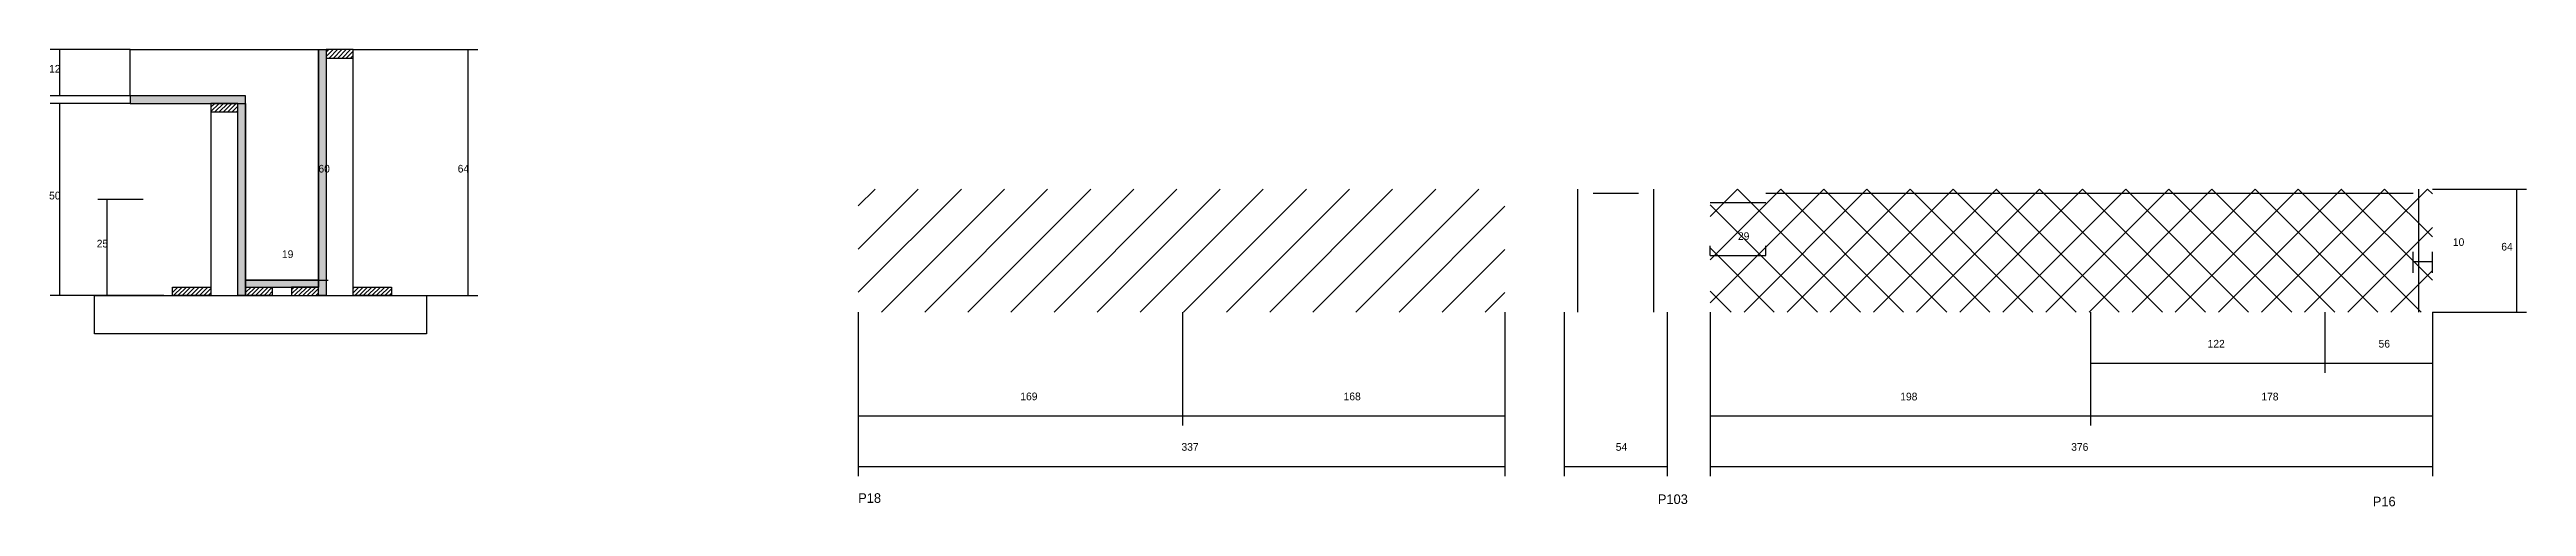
# Model space of a CAD drawing. Header units: metres. Extents: x -65046 to 21926, y -45195 to 1016.
# Drawn here: x 7899 to 9189, y -11480 to -11243 of the extents above; entities that cross this region are included whole.
import ezdxf

# ---------------------------------------------------------------- set-up
doc = ezdxf.new("R2010")
doc.units = ezdxf.units.M
for name, color, linetype in [('CONCRETO', 251, 'Continuous'), ('COTA', 241, 'Continuous'), ('Hachura', 253, 'Continuous'), ('Madeira', 126, 'Continuous'), ('NOMENCLATURA', 7, 'Continuous'), ('Painéis', 200, 'Continuous'), ('REAPROVEITAMENTO', 251, 'Continuous'), ('SARR_2.2x7', 40, 'Continuous')]:
    doc.layers.add(name, color=color, linetype=linetype)

msp = doc.modelspace()

# ---------------------------------------------------------------- texts
at = {"layer": 'COTA'}
for s, p in [('12', (7899.2, -11254.5)), ('60', (8039.4, -11306.5)), ('64', (8111.9, -11306.5)), ('50', (7899.2, -11320.5)), ('25', (7924, -11345.5)), ('19', (8020.4, -11351)), ('10', (9150.6, -11344.7)), ('64', (9175.8, -11347.1)), ('122', (9022.9, -11397.6)), ('56', (9111.9, -11397.6)), ('169', (8404.8, -11425)), ('168', (8573.1, -11425)), ('198', (8862.9, -11425.1)), ('178', (9050.9, -11425.1)), ('337', (8488.7, -11451.3)), ('54', (8714.8, -11451.3)), ('376', (8951.9, -11451.3))]:
    msp.add_text(s, height=4, dxfattribs=at).set_placement(p)
at = {"layer": 'NOMENCLATURA'}
for s, p in [('P18', (8320.4, -11478.4)), ('P103', (8736.7, -11479)), ('P16', (9108.9, -11480.2))]:
    msp.add_text(s, height=5, dxfattribs=at).set_placement(p)
at = {"layer": 'Painéis'}
msp.add_text('29', height=4, dxfattribs=at).set_placement((8778.4, -11341.6))

# ---------------------------------------------------------------- hatches: boundary and pattern name
at = {"layer": 'Hachura'}
h = msp.add_hatch(color=8, dxfattribs=at)
h.dxf.hatch_style = 1
h.paths.add_polyline_path([(8039.4, -11242.5), (8043.4, -11242.5), (8043.4, -11242.5), (8043.4, -11370.5), (8043.4, -11370.5), (8039.4, -11370.5), (8039.4, -11370.5), (8039.4, -11242.5)])
h = msp.add_hatch(dxfattribs=at)
h.set_pattern_fill('ANSI31', scale=0.5)
h.paths.add_polyline_path([(8057.4, -11246.9), (8057.4, -11242.5), (8057.4, -11242.5), (8043.4, -11242.5), (8043.4, -11242.5), (8043.4, -11246.9), (8043.4, -11246.9), (8057.4, -11246.9)])
h = msp.add_hatch(color=8, dxfattribs=at)
h.dxf.hatch_style = 1
h.paths.add_polyline_path([(8001.4, -11270.5), (8001.4, -11266.5), (8001.4, -11266.5), (7941.4, -11266.5), (7941.4, -11266.5), (7941.4, -11270.5), (7941.4, -11270.5), (8001.4, -11270.5)])
h = msp.add_hatch(dxfattribs=at)
h.set_pattern_fill('ANSI31', scale=0.5)
h.paths.add_polyline_path([(7997.4, -11274.9), (7997.4, -11270.5), (7997.4, -11270.5), (7983.4, -11270.5), (7983.4, -11270.5), (7983.4, -11274.9), (7983.4, -11274.9), (7997.4, -11274.9)])
h = msp.add_hatch(color=8, dxfattribs=at)
h.dxf.hatch_style = 1
h.paths.add_polyline_path([(7997.4, -11270.5), (8001.4, -11270.5), (8001.4, -11270.5), (8001.4, -11370.5), (8001.4, -11370.5), (7997.4, -11370.5), (7997.4, -11370.5), (7997.4, -11270.5)])
h = msp.add_hatch(dxfattribs=at)
h.set_pattern_fill('ANSI31', scale=0.5)
h.paths.add_polyline_path([(7963.4, -11370.5), (7963.4, -11366.1), (7963.4, -11366.1), (7983.4, -11366.1), (7983.4, -11366.1), (7983.4, -11370.5), (7983.4, -11370.5), (7963.4, -11370.5)])
h = msp.add_hatch(color=8, dxfattribs=at)
h.dxf.hatch_style = 1
h.paths.add_polyline_path([(8039.4, -11366.1), (8039.4, -11362.5), (8039.4, -11362.5), (8001.4, -11362.5), (8001.4, -11362.5), (8001.4, -11366.1), (8001.4, -11366.1), (8039.4, -11366.1)])
h = msp.add_hatch(dxfattribs=at)
h.set_pattern_fill('ANSI31', scale=0.5)
h.paths.add_polyline_path([(8001.4, -11370.5), (8001.4, -11366.1), (8001.4, -11366.1), (8015.4, -11366.1), (8015.4, -11366.1), (8015.4, -11370.5), (8015.4, -11370.5), (8001.4, -11370.5)])
h = msp.add_hatch(dxfattribs=at)
h.set_pattern_fill('ANSI31', scale=0.5)
h.paths.add_polyline_path([(8039.4, -11370.5), (8039.4, -11366.1), (8039.4, -11366.1), (8025.4, -11366.1), (8025.4, -11366.1), (8025.4, -11370.5), (8025.4, -11370.5), (8039.4, -11370.5)])
h = msp.add_hatch(dxfattribs=at)
h.set_pattern_fill('ANSI31', scale=0.5)
h.paths.add_polyline_path([(8057.4, -11370.5), (8057.4, -11366.1), (8057.4, -11366.1), (8077.4, -11366.1), (8077.4, -11366.1), (8077.4, -11370.5), (8077.4, -11370.5), (8057.4, -11370.5)])
at = {"layer": 'REAPROVEITAMENTO'}
h = msp.add_hatch(dxfattribs=at)
h.set_pattern_fill('ANSI31', scale=5)
h.paths.add_polyline_path([(8320.4, -11315.1), (8320.4, -11379.1), (8320.4, -11379.1), (8657, -11379.1), (8657, -11379.1), (8657, -11315.1), (8657, -11315.1), (8320.4, -11315.1)])
h = msp.add_hatch(dxfattribs=at)
h.set_pattern_fill('ANSI37', scale=5)
h.paths.add_polyline_path([(8763.9, -11315.1), (8763.9, -11379.1), (8763.9, -11379.1), (9139.9, -11379.1), (9139.9, -11379.1), (9139.9, -11315.1), (9139.9, -11315.1), (8763.9, -11315.1)])

# ---------------------------------------------------------------- linework, layer by layer
at = {"layer": 'CONCRETO'}
msp.add_lwpolyline([(8001.4, -11266.5), (7941.4, -11266.5), (7941.4, -11242.5), (8001.4, -11242.5), (8001.4, -11242.5), (8039.4, -11242.5), (8039.4, -11366.1), (8039.4, -11366.1), (8039.4, -11362.5), (8001.4, -11362.5)], close=True, dxfattribs=at)
at = {"layer": 'COTA'}
for p, q in [((7941.4, -11242.5), (7899.7, -11242.5)), ((7904.7, -11266.5), (7904.7, -11242.5)), ((8001.4, -11242.5), (8044.4, -11242.5)), ((8039.4, -11362.5), (8039.4, -11242.5)), ((8057.4, -11242.5), (8122.4, -11242.5)), ((8117.4, -11370.5), (8117.4, -11242.5)), ((7941.4, -11266.5), (7899.7, -11266.5)), ((7941.4, -11270.5), (7899.7, -11270.5)), ((7904.7, -11370.5), (7904.7, -11270.5)), ((7948.1, -11320.5), (7924.5, -11320.5)), ((7929.5, -11370.5), (7929.5, -11320.5)), ((9139.9, -11315.1), (9188.9, -11315.1)), ((9183.9, -11379.1), (9183.9, -11315.1)), ((8001.4, -11370.5), (8001.4, -11357.5)), ((8039.4, -11370.5), (8039.4, -11357.5)), ((9129.9, -11358.7), (9129.9, -11347.8)), ((9129.9, -11352.8), (9139.9, -11352.8)), ((9139.9, -11358.7), (9139.9, -11347.8)), ((7959, -11370.5), (7899.7, -11370.5)), ((7948.1, -11370.5), (7924.5, -11370.5)), ((8001.4, -11362.5), (8044.4, -11362.5)), ((8001.4, -11362.5), (8039.4, -11362.5)), ((8057.4, -11370.5), (8122.4, -11370.5)), ((8320.4, -11379.1), (8320.4, -11438.2)), ((8320.4, -11379.1), (8320.4, -11464.5)), ((8489.2, -11379.1), (8489.2, -11438.2)), ((8489.2, -11379.1), (8489.2, -11438.2)), ((8657, -11379.1), (8657, -11438.2)), ((8657, -11379.1), (8657, -11464.5)), ((8688, -11379.1), (8688, -11464.5)), ((8741.6, -11379.1), (8741.6, -11464.5)), ((8763.9, -11379.1), (8763.9, -11438.2)), ((8763.9, -11379.1), (8763.9, -11464.5)), ((8961.9, -11379.1), (8961.9, -11438.2)), ((8961.9, -11379.1), (8961.9, -11410.7)), ((8961.9, -11379.1), (8961.9, -11438.2)), ((9083.9, -11379.1), (9083.9, -11410.7)), ((9083.9, -11379.1), (9083.9, -11410.7)), ((9139.9, -11379.1), (9139.9, -11410.7)), ((9139.9, -11379.1), (9139.9, -11438.2)), ((9139.9, -11379.1), (9139.9, -11464.5)), ((9139.9, -11379.1), (9188.9, -11379.1)), ((8961.9, -11405.7), (9083.9, -11405.7)), ((9083.9, -11405.7), (9139.9, -11405.7)), ((8320.4, -11433.2), (8489.2, -11433.2)), ((8489.2, -11433.2), (8657, -11433.2)), ((8763.9, -11433.2), (8961.9, -11433.2)), ((8961.9, -11433.2), (9139.9, -11433.2)), ((8320.4, -11459.5), (8657, -11459.5)), ((8688, -11459.5), (8741.6, -11459.5)), ((8763.9, -11459.5), (9139.9, -11459.5))]:
    msp.add_line(p, q, dxfattribs=at)
at = {"layer": 'Madeira'}
for points in [[(8057.4, -11246.9), (8057.4, -11242.5), (8043.4, -11242.5), (8043.4, -11246.9)], [(8057.4, -11242.5), (8043.4, -11242.5), (8043.4, -11370.5), (8057.4, -11370.5)], [(7997.4, -11274.9), (7997.4, -11270.5), (7983.4, -11270.5), (7983.4, -11274.9)], [(7997.4, -11270.5), (7983.4, -11270.5), (7983.4, -11370.5), (7997.4, -11370.5)], [(8095.7, -11390.5), (7922.8, -11390.5), (7922.8, -11370.5), (8095.7, -11370.5)], [(7963.4, -11370.5), (7963.4, -11366.1), (7983.4, -11366.1), (7983.4, -11370.5)], [(8001.4, -11370.5), (8001.4, -11366.1), (8015.4, -11366.1), (8015.4, -11370.5)], [(8039.4, -11370.5), (8039.4, -11366.1), (8025.4, -11366.1), (8025.4, -11370.5)], [(8057.4, -11370.5), (8057.4, -11366.1), (8077.4, -11366.1), (8077.4, -11370.5)]]:
    msp.add_lwpolyline(points, close=True, dxfattribs=at)
at = {"layer": 'Painéis'}
for p, q in [((8763.9, -11349.7), (8763.9, -11344.7)), ((8792.9, -11349.7), (8792.9, -11344.7)), ((8763.9, -11349.7), (8792.9, -11349.7))]:
    msp.add_line(p, q, dxfattribs=at)
for points in [[(8039.4, -11242.5), (8043.4, -11242.5), (8043.4, -11370.5), (8039.4, -11370.5)], [(8001.4, -11270.5), (8001.4, -11266.5), (7941.4, -11266.5), (7941.4, -11270.5)], [(7997.4, -11270.5), (8001.4, -11270.5), (8001.4, -11370.5), (7997.4, -11370.5)], [(8039.4, -11366.1), (8039.4, -11362.5), (8001.4, -11362.5), (8001.4, -11366.1)]]:
    msp.add_lwpolyline(points, close=True, dxfattribs=at)
at = {"layer": 'SARR_2.2x7'}
for p, q in [((8695, -11379.1), (8695, -11315.1)), ((8703, -11317.3), (8726.6, -11317.3)), ((8734.6, -11379.1), (8734.6, -11315.1)), ((8792.9, -11317.3), (8961.9, -11317.3)), ((8961.9, -11317.3), (9129.9, -11317.3)), ((9132.9, -11379.1), (9132.9, -11315.1)), ((8763.9, -11322.1), (8792.9, -11322.1))]:
    msp.add_line(p, q, dxfattribs=at)

msp.set_redraw_order([(e.dxf.handle, doc.entitydb.next_handle()) for e in msp.query("TEXT MTEXT ATTDEF DIMENSION ARC_DIMENSION")])  # texts and dimensions are drawn at this point

doc.saveas('drawing.dxf')
